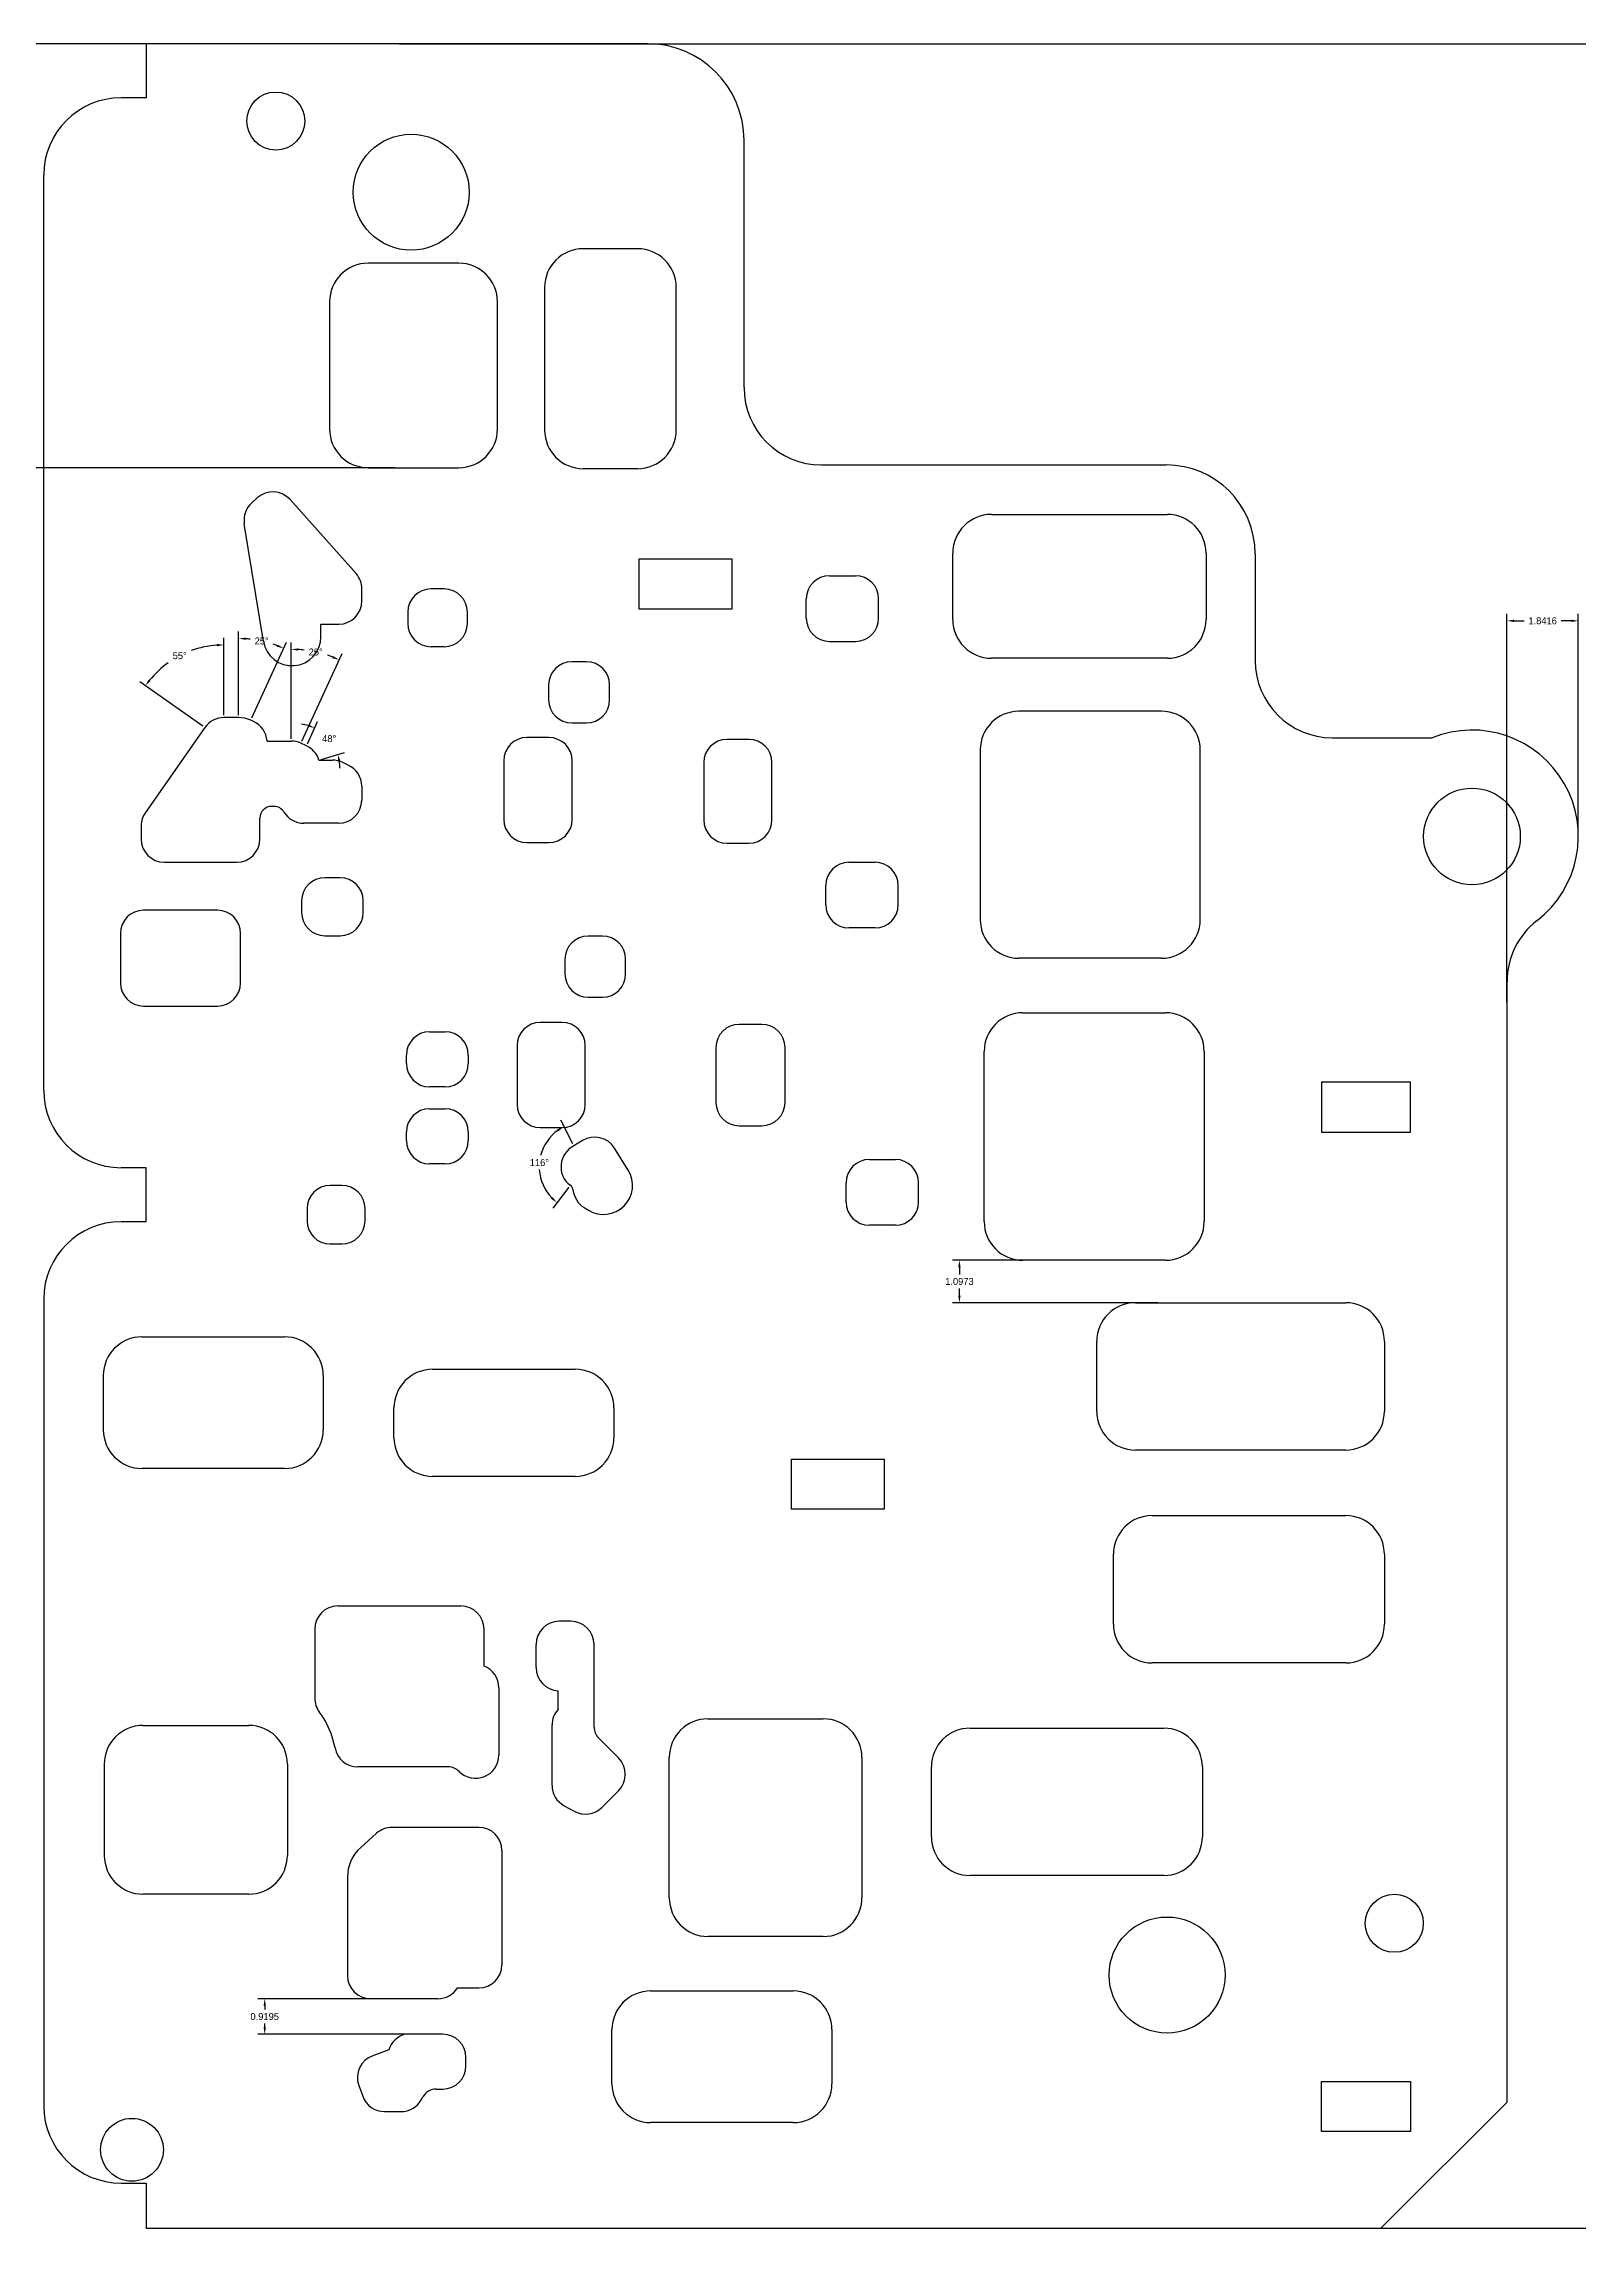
# Model space of a CAD drawing. Extents: x -23 to 79, y 1 to 57.
# Drawn here: x 0.8 to 40.5, y 0.7 to 57.2 of the extents above; entities that cross this region are included whole.
import ezdxf

# ---------------------------------------------------------------- set-up
doc = ezdxf.new("R2010")
doc.units = 0
doc.header["$MEASUREMENT"] = 0
doc.layers.get('0').update_dxf_attribs({"linetype": 'CONTINUOUS'})
doc.layers.get('Defpoints').update_dxf_attribs({"linetype": 'CONTINUOUS'})
doc.layers.add('AM_5', color=3, linetype='CONTINUOUS', lineweight=15)
doc.dimstyles.new('STANDARD$0', dxfattribs={"dimtxt": 0.18, "dimasz": 0.18, "dimexe": 0.18, "dimexo": 0.0625, "dimgap": 0.09, "dimtad": 0, "dimtih": 1, "dimtoh": 1, "dimdec": 4, "dimzin": 0, "dimdsep": 46, "dimtxsty": 'STANDARD', "dimcen": 0.09, "dimadec": 0, "dimazin": 0, "dimtfac": 1, "dimtdec": 4, "dimtofl": 0, "dimtmove": 2, "dimatfit": 3, "dimfxl": 1, "dimtolj": 1, "dimtzin": 0, "dimarcsym": 0})
doc.dimstyles.new('STANDARD$2', dxfattribs={"dimtxt": 0.18, "dimasz": 0.18, "dimexe": 0.18, "dimexo": 0.0625, "dimgap": 0.09, "dimtad": 0, "dimtih": 1, "dimtoh": 1, "dimdec": 4, "dimzin": 0, "dimdsep": 46, "dimtxsty": 'STANDARD', "dimcen": 0.09, "dimadec": 0, "dimazin": 0, "dimtfac": 1, "dimtdec": 4, "dimtofl": 0, "dimtmove": 2, "dimatfit": 3, "dimfxl": 1, "dimtolj": 1, "dimtzin": 0, "dimarcsym": 0})

msp = doc.modelspace()

# ---------------------------------------------------------------- blocks, each defined once
blk = doc.blocks.new('*D3')
at = {"layer": 'AM_5', "color": 0, "lineweight": -2, "transparency": 16777216}
for p, q in [((7.625, 39.088), (7.888, 39.659)), ((7.982, 38.679), (8.583, 38.862))]:
    blk.add_line(p, q, dxfattribs=at)
for start, end in [(74.5663, 83.8568), (358.3466, 7.6372)]:
    blk.add_arc((7.348, 38.486), 1.111, start, end, dxfattribs=at)
at = {"layer": 'AM_5', "color": 0, "transparency": 16777216}
for points in [[(7.654, 39.586), (7.634, 39.529), (7.813, 39.496)], [(8.42, 38.628), (8.479, 38.641), (8.411, 38.81)]]:
    blk.add_solid(points, dxfattribs=at)
at = {"layer": 'Defpoints', "color": 0, "transparency": 16777216}
for p in [(7.599, 39.031), (8.28, 39.092), (7.348, 38.486), (7.348, 38.486), (7.922, 38.661)]:
    blk.add_point(p, dxfattribs=at)
at = {"layer": 'AM_5', "color": 0, "transparency": 16777216, "insert": (8.186, 39.217), "char_height": 0.18, "attachment_point": 5}
blk.add_mtext('\\A1;48°', dxfattribs=at)
blk = doc.blocks.new('*D4')
at = {"layer": 'AM_5', "color": 0, "lineweight": -2, "transparency": 16777216}
for p, q in [((7.202, 39.216), (7.202, 41.707)), ((7.479, 39.156), (8.521, 41.418))]:
    blk.add_line(p, q, dxfattribs=at)
for start, end in [(83.5001, 86.5312), (68.7446, 71.6405)]:
    blk.add_arc((7.202, 38.554), 2.974, start, end, dxfattribs=at)
at = {"layer": 'AM_5', "color": 0, "transparency": 16777216}
for points in [[(7.381, 41.492), (7.383, 41.552), (7.202, 41.527)], [(8.292, 41.353), (8.268, 41.298), (8.446, 41.255)]]:
    blk.add_solid(points, dxfattribs=at)
at = {"layer": 'Defpoints', "color": 0, "transparency": 16777216}
for p in [(8.045, 41.405), (7.202, 39.154), (7.453, 39.099), (7.202, 38.554)]:
    blk.add_point(p, dxfattribs=at)
at = {"layer": 'AM_5', "color": 0, "transparency": 16777216, "insert": (7.838, 41.458), "char_height": 0.18, "attachment_point": 5}
blk.add_mtext('\\A1;25°', dxfattribs=at)
blk = doc.blocks.new('*D5')
at = {"layer": 'AM_5', "color": 0, "lineweight": -2, "transparency": 16777216}
for p, q in [((5.464, 39.827), (5.464, 41.823)), ((4.922, 39.544), (3.286, 40.689))]:
    blk.add_line(p, q, dxfattribs=at)
for start, end in [(94.1614, 109.921), (125.4723, 140.8386)]:
    blk.add_arc((5.464, 39.164), 2.479, start, end, dxfattribs=at)
at = {"layer": 'AM_5', "color": 0, "transparency": 16777216}
for points in [[(5.283, 41.667), (5.285, 41.607), (5.464, 41.643)], [(3.566, 40.712), (3.518, 40.748), (3.434, 40.586)]]:
    blk.add_solid(points, dxfattribs=at)
at = {"layer": 'Defpoints', "color": 0, "transparency": 16777216}
for p in [(4.685, 41.517), (5.464, 39.764), (4.973, 39.509), (5.464, 39.164)]:
    blk.add_point(p, dxfattribs=at)
at = {"layer": 'AM_5', "color": 0, "transparency": 16777216, "insert": (4.32, 41.363), "char_height": 0.18, "attachment_point": 5}
blk.add_mtext('\\A1;55°', dxfattribs=at)
blk = doc.blocks.new('*D6')
at = {"layer": 'AM_5', "color": 0, "lineweight": -2, "transparency": 16777216}
for p, q in [((5.843, 39.827), (5.843, 41.988)), ((6.183, 39.752), (7.086, 41.715))]:
    blk.add_line(p, q, dxfattribs=at)
for start, end in [(83.8755, 86.3072), (68.9686, 71.2469)]:
    blk.add_arc((5.843, 39.014), 2.793, start, end, dxfattribs=at)
at = {"layer": 'AM_5', "color": 0, "transparency": 16777216}
for points in [[(6.022, 41.772), (6.024, 41.832), (5.843, 41.808)], [(6.857, 41.649), (6.834, 41.594), (7.011, 41.552)]]:
    blk.add_solid(points, dxfattribs=at)
at = {"layer": 'Defpoints', "color": 0, "transparency": 16777216}
for p in [(6.635, 41.693), (5.843, 39.764), (6.156, 39.696), (5.843, 39.014)]:
    blk.add_point(p, dxfattribs=at)
at = {"layer": 'AM_5', "color": 0, "transparency": 16777216, "insert": (6.441, 41.743), "char_height": 0.18, "attachment_point": 5}
blk.add_mtext('\\A1;25°', dxfattribs=at)
blk = doc.blocks.new('*D7')
at = {"layer": 'AM_5', "color": 0, "lineweight": -2, "transparency": 16777216}
for p, q in [((14.484, 28.739), (14.179, 29.347)), ((14.382, 27.619), (13.972, 27.076))]:
    blk.add_line(p, q, dxfattribs=at)
for start, end in [(125.5342, 165.776), (183.6579, 224.0285)]:
    blk.add_arc((14.782, 28.147), 1.163, start, end, dxfattribs=at)
at = {"layer": 'AM_5', "color": 0, "transparency": 16777216}
for points in [[(14.09, 29.119), (14.121, 29.068), (14.26, 29.186)], [(13.965, 27.361), (13.926, 27.316), (14.08, 27.219)]]:
    blk.add_solid(points, dxfattribs=at)
at = {"layer": 'Defpoints', "color": 0, "transparency": 16777216}
for p in [(13.724, 28.631), (14.513, 28.683), (14.782, 28.147), (14.42, 27.668)]:
    blk.add_point(p, dxfattribs=at)
at = {"layer": 'AM_5', "color": 0, "transparency": 16777216, "insert": (13.623, 28.253), "char_height": 0.18, "attachment_point": 5}
blk.add_mtext('\\A1;116°', dxfattribs=at)
blk = doc.blocks.new('*D8')
at = {"layer": 'AM_5', "color": 0, "lineweight": -2, "transparency": 16777216}
for p, q in [((10.509, 6.629), (6.339, 6.629)), ((6.519, 6.449), (6.519, 6.349)), ((10.573, 5.709), (6.339, 5.709)), ((6.519, 5.889), (6.519, 5.989))]:
    blk.add_line(p, q, dxfattribs=at)
at = {"layer": 'AM_5', "color": 0, "transparency": 16777216}
for points in [[(6.489, 6.449), (6.549, 6.449), (6.519, 6.629)], [(6.489, 5.889), (6.549, 5.889), (6.519, 5.709)]]:
    blk.add_solid(points, dxfattribs=at)
at = {"layer": 'Defpoints', "color": 0, "transparency": 16777216}
for p in [(10.571, 6.629), (6.519, 5.709), (10.635, 5.709)]:
    blk.add_point(p, dxfattribs=at)
at = {"layer": 'AM_5', "color": 0, "transparency": 16777216, "insert": (6.519, 6.169), "char_height": 0.18, "attachment_point": 5}
blk.add_mtext('\\A1;0.9195', dxfattribs=at)
blk = doc.blocks.new('*D9')
at = {"layer": 'AM_5', "color": 0, "lineweight": -2, "transparency": 16777216}
for p, q in [((29.62, 25.727), (24.307, 25.727)), ((24.487, 25.547), (24.487, 25.359)), ((24.487, 24.81), (24.487, 24.999)), ((29.62, 24.63), (24.307, 24.63))]:
    blk.add_line(p, q, dxfattribs=at)
at = {"layer": 'AM_5', "color": 0, "transparency": 16777216}
for points in [[(24.457, 25.547), (24.517, 25.547), (24.487, 25.727)], [(24.457, 24.81), (24.517, 24.81), (24.487, 24.63)]]:
    blk.add_solid(points, dxfattribs=at)
at = {"layer": 'Defpoints', "color": 0, "transparency": 16777216}
for p in [(29.682, 25.727), (24.487, 24.63), (29.682, 24.63)]:
    blk.add_point(p, dxfattribs=at)
at = {"layer": 'AM_5', "color": 0, "transparency": 16777216, "insert": (24.487, 25.179), "char_height": 0.18, "attachment_point": 5}
blk.add_mtext('\\A1;1.0973', dxfattribs=at)
blk = doc.blocks.new('*D10')
at = {"layer": 'AM_5', "color": 0, "lineweight": -2, "transparency": 16777216}
for p, q in [((38.65, 32.399), (38.65, 42.445)), ((40.492, 36.871), (40.492, 42.445)), ((38.83, 42.265), (39.091, 42.265)), ((40.312, 42.265), (40.051, 42.265))]:
    blk.add_line(p, q, dxfattribs=at)
at = {"layer": 'AM_5', "color": 0, "transparency": 16777216}
for points in [[(38.83, 42.295), (38.83, 42.235), (38.65, 42.265)], [(40.312, 42.295), (40.312, 42.235), (40.492, 42.265)]]:
    blk.add_solid(points, dxfattribs=at)
at = {"layer": 'Defpoints', "color": 0, "transparency": 16777216}
for p in [(38.65, 42.265), (40.492, 36.808), (38.65, 32.336)]:
    blk.add_point(p, dxfattribs=at)
at = {"layer": 'AM_5', "color": 0, "transparency": 16777216, "insert": (39.571, 42.265), "char_height": 0.18, "attachment_point": 5}
blk.add_mtext('\\A1;1.8416', dxfattribs=at)
blk = doc.blocks.new('*D13')
at = {"layer": 'AM_5', "color": 0, "lineweight": -2, "transparency": 16777216}
for p, q in [((9.998, 57.191), (78.789, 57.191)), ((78.609, 57.011), (78.609, 29.121)), ((78.609, 0.871), (78.609, 28.761)), ((10.099, 0.691), (78.789, 0.691))]:
    blk.add_line(p, q, dxfattribs=at)
at = {"layer": 'AM_5', "color": 0, "transparency": 16777216}
for points in [[(78.579, 57.011), (78.639, 57.011), (78.609, 57.191)], [(78.579, 0.871), (78.639, 0.871), (78.609, 0.691)]]:
    blk.add_solid(points, dxfattribs=at)
at = {"layer": 'Defpoints', "color": 0, "transparency": 16777216}
for p in [(9.936, 57.191), (10.037, 0.691), (78.609, 0.691)]:
    blk.add_point(p, dxfattribs=at)
at = {"layer": 'AM_5', "color": 0, "transparency": 16777216, "insert": (78.609, 28.941), "char_height": 0.18, "attachment_point": 5}
blk.add_mtext('\\A1;56.5000', dxfattribs=at)
blk = doc.blocks.new('*D14')
at = {"layer": 'AM_5', "color": 0, "lineweight": -2, "transparency": 16777216}
for p, q in [((9.873, 57.191), (-23.171, 57.191)), ((-22.991, 57.011), (-22.991, 51.888)), ((-22.991, 46.405), (-22.991, 51.528)), ((9.873, 46.225), (-23.171, 46.225))]:
    blk.add_line(p, q, dxfattribs=at)
at = {"layer": 'AM_5', "color": 0, "transparency": 16777216}
for points in [[(-23.021, 57.011), (-22.961, 57.011), (-22.991, 57.191)], [(-23.021, 46.405), (-22.961, 46.405), (-22.991, 46.225)]]:
    blk.add_solid(points, dxfattribs=at)
at = {"layer": 'Defpoints', "color": 0, "transparency": 16777216}
for p in [(9.936, 57.191), (-22.991, 46.225), (9.936, 46.225)]:
    blk.add_point(p, dxfattribs=at)
at = {"layer": 'AM_5', "color": 0, "transparency": 16777216, "insert": (-22.991, 51.708), "char_height": 0.18, "attachment_point": 5}
blk.add_mtext('\\A1;10.9662', dxfattribs=at)

# ---------------------------------------------------------------- dimensions: what is measured, and where the dimension line sits
at = {"layer": 'AM_5'}
for base, p1, p2, picture, middle in [((-22.99088, 46.22513), (9.93573, 57.19137), (9.93573, 46.22513), '*D14', (-22.99088, 51.70825)), ((78.60915, 0.69137), (9.93573, 57.19137), (10.03698, 0.69137), '*D13', (78.60915, 28.94137)), ((24.48691, 24.63005), (29.68201, 25.72733), (29.68201, 24.63005), '*D9', (24.48691, 25.17869)), ((6.51947, 5.70942), (10.57149, 6.6289), (10.63515, 5.70942), '*D8', (6.51947, 6.16916))]:
    dim = msp.add_linear_dim(base=base, p1=p1, p2=p2, angle=90, dimstyle='STANDARD$0', override={"dimtmove": 0}, dxfattribs=at)
    dim.commit()
    dim.dimension.update_dxf_attribs({"geometry": picture, "text_midpoint": middle})
dim = msp.add_linear_dim(base=(38.65036, 42.26458), p1=(40.49195, 36.80827), p2=(38.65036, 32.33624), dimstyle='STANDARD$0', override={"dimtmove": 0}, dxfattribs=at)
dim.commit()
dim.dimension.update_dxf_attribs({"geometry": '*D10', "text_midpoint": (39.57115, 42.26458)})
for base, center, p1, p2, picture, middle in [((4.68458, 41.51747), (5.46429, 39.16445), (5.46429, 39.76445), (4.9728, 39.5086), '*D5', (4.31969, 41.3632)), ((6.63532, 41.69294), (5.84279, 39.01445), (6.15648, 39.6957), (5.84279, 39.76445), '*D6', (6.4408, 41.74296)), ((8.04549, 41.4052), (7.2018, 38.55382), (7.45275, 39.09882), (7.2018, 39.15382), '*D4', (7.83841, 41.45846)), ((13.72412, 28.63107), (14.78173, 28.14702), (14.51253, 28.68323), (14.41984, 27.66844), '*D7', (13.62343, 28.25281))]:
    dim = msp.add_angular_dim_3p(base=base, center=center, p1=p1, p2=p2, dimstyle='STANDARD$2', override={"dimtmove": 0}, dxfattribs=at)
    dim.commit()
    dim.dimension.update_dxf_attribs({"geometry": picture, "text_midpoint": middle})
dim = msp.add_angular_dim_2l(base=(8.27967, 39.09241), line1=((7.34812, 38.48644), (7.59907, 39.03144)), line2=((7.34812, 38.48644), (7.92212, 38.66114)), dimstyle='STANDARD$2', override={"dimtmove": 0}, dxfattribs=at)
dim.commit()
dim.dimension.update_dxf_attribs({"geometry": '*D3', "text_midpoint": (8.18553, 39.21701)})

# ---------------------------------------------------------------- linework, layer by layer
at = {"color": 7, "linetype": 'Continuous'}
for p, q in [((16.41548, 57.19137), (3.45598, 57.19137)), ((3.45598, 57.19137), (3.45598, 55.79137)), ((3.45598, 55.79137), (2.80198, 55.79137)), ((18.91548, 48.29741), (18.91548, 54.69137)), ((0.80198, 30.12177), (0.80198, 53.79137)), ((11.53908, 51.51473), (9.19568, 51.51473)), ((16.16188, 51.88933), (14.75828, 51.88933)), ((13.75828, 50.88933), (13.75828, 47.19973)), ((17.16188, 47.19973), (17.16188, 50.88933)), ((8.19568, 50.51473), (8.19568, 47.22513)), ((12.53908, 47.22513), (12.53908, 50.51473)), ((9.19568, 46.22513), (11.53908, 46.22513)), ((16.16188, 46.19973), (14.75828, 46.19973)), ((20.91548, 46.29741), (29.8356, 46.29741)), ((6.18397, 45.31979), (6.32751, 45.4477)), ((8.8803, 43.48485), (7.17463, 45.39893)), ((6.48324, 41.73331), (5.99085, 44.77599)), ((25.3156, 45.01741), (29.8656, 45.01741)), ((16.20317, 42.56633), (16.20317, 43.86633)), ((16.20317, 43.86633), (18.60317, 43.86633)), ((18.60317, 43.86633), (18.60317, 42.56633)), ((24.3156, 42.29741), (24.3156, 44.01741)), ((30.8656, 44.01741), (30.8656, 42.29741)), ((32.1356, 43.99741), (32.1356, 41.23987)), ((9.03235, 42.77904), (9.03235, 43.08567)), ((11.16011, 43.09082), (10.82011, 43.09082)), ((21.12489, 43.4321), (21.79753, 43.4321)), ((10.22011, 42.49082), (10.22011, 42.19484)), ((11.76011, 42.19484), (11.76011, 42.49082)), ((18.60317, 42.56633), (16.20317, 42.56633)), ((20.52489, 42.3321), (20.52489, 42.8321)), ((22.39753, 42.3321), (22.39753, 42.8321)), ((7.97361, 41.85312), (7.97361, 42.17904)), ((7.97361, 42.17904), (8.43235, 42.17904)), ((11.16011, 41.59484), (10.82011, 41.59484)), ((21.12489, 41.7321), (21.79753, 41.7321)), ((29.8656, 41.29741), (25.3156, 41.29741)), ((14.84052, 41.20612), (14.46253, 41.20612)), ((13.86253, 40.60613), (13.86253, 40.2253)), ((15.44052, 40.2253), (15.44052, 40.60613)), ((5.84279, 39.76445), (5.46429, 39.76445)), ((6.23057, 39.66158), (6.15648, 39.6957)), ((14.46253, 39.6253), (14.84052, 39.6253)), ((29.71532, 39.92593), (26.02572, 39.92593)), ((4.9728, 39.5086), (3.43101, 37.3067)), ((6.57846, 39.15382), (7.2018, 39.15382)), ((7.59907, 39.03144), (7.45275, 39.09882)), ((13.87093, 39.24712), (13.30132, 39.24712)), ((19.03886, 39.19762), (18.47567, 39.19762)), ((34.1356, 39.23987), (36.71608, 39.23987)), ((7.92212, 38.66114), (8.27176, 38.66114)), ((8.67866, 38.53433), (8.52271, 38.60614)), ((12.70132, 38.64712), (12.70132, 37.13133)), ((14.47093, 37.13133), (14.47093, 38.64712)), ((17.87567, 38.59762), (17.87567, 37.11478)), ((19.63886, 37.11478), (19.63886, 38.59762)), ((25.02572, 38.92593), (25.02572, 34.53953)), ((30.71532, 34.53953), (30.71532, 38.92593)), ((9.02771, 37.98933), (9.02771, 37.62792)), ((6.75907, 37.46567), (6.69537, 37.46567)), ((3.3225, 36.96255), (3.3225, 36.62324)), ((6.39537, 36.62324), (6.39537, 37.16567)), ((8.42771, 37.02792), (7.53128, 37.02792)), ((13.30132, 36.53133), (13.87093, 36.53133)), ((18.47567, 36.51478), (19.03886, 36.51478)), ((3.9225, 36.02324), (5.79537, 36.02324)), ((8.46791, 35.62066), (8.07183, 35.62066)), ((21.63106, 36.021), (22.3037, 36.021)), ((21.03106, 34.921), (21.03106, 35.421)), ((22.9037, 34.921), (22.9037, 35.421)), ((5.29549, 34.78118), (3.38541, 34.78118)), ((7.47183, 35.02067), (7.47183, 34.72066)), ((9.06791, 34.72066), (9.06791, 35.02067)), ((2.78541, 34.18118), (2.78541, 32.90273)), ((5.89549, 32.90273), (5.89549, 34.18118)), ((8.07183, 34.12066), (8.46791, 34.12066)), ((15.25405, 34.11219), (14.88488, 34.11219)), ((22.3037, 34.321), (21.63106, 34.321)), ((14.28488, 33.51219), (14.28488, 33.13205)), ((15.85405, 33.13205), (15.85405, 33.51219)), ((29.71532, 33.53953), (26.02572, 33.53953)), ((38.65036, 3.95189), (38.65036, 32.93194)), ((3.38541, 32.30273), (5.29549, 32.30273)), ((14.88488, 32.53205), (15.25405, 32.53205)), ((14.20875, 31.87993), (13.64721, 31.87993)), ((19.37775, 31.82889), (18.79063, 31.82889)), ((26.12732, 32.12813), (29.81692, 32.12813)), ((10.78503, 31.63621), (11.18455, 31.63621)), ((13.04721, 31.27993), (13.04721, 29.75861)), ((14.80875, 29.75861), (14.80875, 31.27993)), ((18.19063, 31.22889), (18.19063, 29.80757)), ((19.97775, 29.80757), (19.97775, 31.22889)), ((25.12732, 26.72733), (25.12732, 31.12813)), ((30.81692, 31.12813), (30.81692, 26.72733)), ((10.18504, 30.8131), (10.18504, 31.03621)), ((11.78455, 31.03621), (11.78455, 30.8131)), ((11.18455, 30.2131), (10.78503, 30.2131)), ((33.85036, 30.34408), (33.85036, 29.04408)), ((33.85036, 30.34408), (36.15036, 30.34408)), ((36.15036, 29.04408), (36.15036, 30.34408)), ((10.78503, 29.64485), (11.18455, 29.64485)), ((10.18504, 28.82174), (10.18504, 29.04485)), ((11.78455, 29.04485), (11.78455, 28.82174)), ((13.64721, 29.15861), (14.20875, 29.15861)), ((14.73762, 28.82321), (14.51253, 28.68323)), ((18.79063, 29.20757), (19.37775, 29.20757)), ((33.85036, 29.04408), (36.15036, 29.04408)), ((15.91992, 28.05822), (15.56398, 28.63056)), ((22.1575, 28.33325), (22.83014, 28.33325)), ((3.45598, 28.12177), (2.80198, 28.12177)), ((3.45598, 26.72474), (3.45598, 28.12177)), ((11.18455, 28.22174), (10.78503, 28.22174)), ((21.5575, 27.23325), (21.5575, 27.73325)), ((23.43014, 27.23325), (23.43014, 27.73325)), ((8.51501, 27.66294), (8.21501, 27.66294)), ((3.45598, 26.72474), (2.80198, 26.72474)), ((7.61501, 27.06294), (7.61501, 26.74832)), ((9.11501, 26.74832), (9.11501, 27.06294)), ((14.77909, 27.09167), (14.88976, 27.02352)), ((22.83014, 26.63325), (22.1575, 26.63325)), ((8.21501, 26.14832), (8.51501, 26.14832)), ((29.81692, 25.72733), (26.12732, 25.72733)), ((0.80198, 24.72474), (0.80198, 3.85964)), ((29.03816, 24.63005), (34.48036, 24.63005)), ((3.34352, 23.74613), (7.03312, 23.74613)), ((28.03816, 21.82005), (28.03816, 23.63005)), ((35.48036, 23.63005), (35.48036, 21.82005)), ((2.34352, 22.74613), (2.34352, 21.34253)), ((8.03312, 22.74613), (8.03312, 21.34253)), ((9.86192, 21.13933), (9.86192, 21.90793)), ((15.55152, 21.90793), (15.55152, 21.13933)), ((7.03312, 20.34253), (3.34352, 20.34253)), ((20.14455, 20.58731), (22.54455, 20.58731)), ((20.14455, 19.28731), (20.14455, 20.58731)), ((22.54455, 20.58731), (22.54455, 19.28731)), ((34.48036, 20.82005), (29.03816, 20.82005)), ((14.55152, 20.13933), (10.86192, 20.13933)), ((22.54455, 19.28731), (20.14455, 19.28731)), ((29.46996, 19.12333), (34.48036, 19.12333)), ((28.46996, 16.31333), (28.46996, 18.12333)), ((35.48036, 18.12333), (35.48036, 16.31333)), ((8.41293, 16.78658), (11.59186, 16.78658)), ((14.43711, 16.38977), (14.13806, 16.38977)), ((7.81293, 16.18658), (7.81293, 14.40466)), ((12.19186, 15.23218), (12.19186, 16.18658)), ((13.53806, 15.19119), (13.53806, 15.78977)), ((15.03711, 13.65594), (15.03711, 15.78977)), ((34.48036, 15.31333), (29.46996, 15.31333)), ((12.57286, 14.67358), (12.57286, 12.92956)), ((14.10611, 14.11314), (14.10611, 14.59204)), ((3.36948, 13.69789), (6.10559, 13.69789)), ((13.94955, 12.14781), (13.94955, 13.70896)), ((17.98248, 13.86807), (20.9657, 13.86807)), ((24.7608, 13.62677), (29.7712, 13.62677)), ((15.66963, 12.85774), (15.15426, 13.3731)), ((2.36948, 12.69789), (2.36948, 10.33417)), ((7.10559, 12.69789), (7.10559, 10.33417)), ((11.26367, 12.62455), (8.92685, 12.62455)), ((16.98248, 9.23943), (16.98248, 12.86807)), ((21.9657, 12.86807), (21.9657, 9.23943)), ((23.7608, 10.81677), (23.7608, 12.62677)), ((30.7712, 12.62677), (30.7712, 10.81677)), ((15.23879, 11.57838), (15.66963, 12.00921)), ((14.26127, 11.6216), (14.52625, 11.47643)), ((9.41299, 10.90823), (8.99659, 10.53494)), ((12.05415, 11.06147), (9.8135, 11.06147)), ((12.65415, 10.46147), (12.65415, 7.5086)), ((8.65878, 9.77843), (8.65878, 7.2289)), ((29.7712, 9.81677), (24.7608, 9.81677)), ((6.10559, 9.33417), (3.36948, 9.33417)), ((20.9657, 8.23943), (17.98248, 8.23943)), ((11.50639, 6.9086), (12.05415, 6.9086)), ((16.50072, 6.82973), (20.19032, 6.82973)), ((10.99903, 6.6289), (9.25878, 6.6289)), ((11.12463, 5.70942), (10.14567, 5.70942)), ((15.50072, 4.42613), (15.50072, 5.82973)), ((21.19032, 5.82973), (21.19032, 4.42613)), ((9.73067, 5.30664), (9.31118, 5.15396)), ((11.72463, 4.89137), (11.72463, 5.10942)), ((8.95257, 4.38493), (9.0546, 4.10462)), ((10.56394, 4.00983), (10.61101, 4.09137)), ((10.95742, 4.29137), (11.12463, 4.29137)), ((33.85036, 3.19137), (33.85036, 4.49137)), ((33.85036, 4.49137), (36.15036, 4.49137)), ((36.15036, 4.49137), (36.15036, 3.19137)), ((9.61841, 3.70983), (10.04432, 3.70983)), ((20.19032, 3.42613), (16.50072, 3.42613)), ((38.65036, 3.95189), (35.38984, 0.69137)), ((36.15036, 3.19137), (33.85036, 3.19137)), ((2.80198, 1.85964), (3.45598, 1.85964)), ((3.45598, 1.85964), (3.45598, 0.69137)), ((3.45598, 0.69137), (35.38984, 0.69137))]:
    msp.add_line(p, q, dxfattribs=at)
msp.add_line((10.86192, 22.90793), (14.55152, 22.90793))
for centre, radius in [((6.80598, 55.19137), 0.75), ((10.30725, 53.35091), 1.5), ((37.74452, 36.68941), 1.25), ((35.73542, 8.57979), 0.75), ((29.85763, 7.24229), 1.5), ((3.08596, 2.72268), 0.81225), ((3.08596, 2.72268), 0.81225)]:
    msp.add_circle(centre, radius, dxfattribs=at)
for centre, radius, start, end in [((16.41548, 54.69137), 2.5, 0, 90), ((2.80198, 53.79137), 2, 90, 180), ((9.19568, 50.51473), 1, 90, 180), ((11.53908, 50.51473), 1, 0, 90), ((14.75828, 50.88933), 1, 90, 180), ((16.16188, 50.88933), 1, 0, 90), ((20.91548, 48.29741), 2, 180, 270), ((9.19568, 47.22513), 1, 180, 270), ((11.53908, 47.22513), 1, 270, 0), ((14.75828, 47.19973), 1, 180, 270), ((16.16188, 47.19973), 1, 270, 0), ((29.8356, 43.99741), 2.3, 0, 90), ((6.58314, 44.87184), 0.6, 131.70479, 189.192447), ((6.72668, 44.99975), 0.6, 41.70479, 131.70479), ((25.3156, 44.01741), 1, 90, 180), ((29.8656, 44.01741), 1, 0, 90), ((8.43235, 43.08567), 0.6, 0, 41.70479), ((10.82011, 42.49082), 0.6, 90, 180), ((11.16011, 42.49082), 0.6, 0, 90), ((21.12489, 42.8321), 0.6, 90, 180), ((21.79753, 42.8321), 0.6, 0, 90), ((8.43235, 42.77904), 0.6, 270, 0), ((7.22361, 41.85312), 0.75, 189.192447, 0), ((10.82011, 42.19484), 0.6, 180, 270), ((11.16011, 42.19484), 0.6, 270, 0), ((21.12489, 42.3321), 0.6, 180, 270), ((21.79753, 42.3321), 0.6, 270, 0), ((25.3156, 42.29741), 1, 180, 270), ((29.8656, 42.29741), 1, 270, 0), ((14.46253, 40.60613), 0.6, 90, 180), ((14.84052, 40.60613), 0.6, 0, 90), ((34.1356, 41.23987), 2, 180, 270), ((14.46253, 40.2253), 0.6, 180, 270), ((14.84052, 40.2253), 0.6, 270, 0), ((5.46429, 39.16445), 0.6, 90, 145), ((5.84279, 39.01445), 0.75, 65.275773, 90), ((5.97962, 39.11658), 0.6, 3.557799, 65.275773), ((26.02572, 38.92593), 1, 90, 180), ((29.71532, 38.92593), 1, 360, 90), ((7.2018, 38.55382), 0.6, 65.275773, 90), ((7.34812, 38.48644), 0.6, 16.927706, 65.275773), ((13.30132, 38.64712), 0.6, 90, 180), ((13.87093, 38.64712), 0.6, 0, 90), ((18.47567, 38.59762), 0.6, 90, 180), ((19.03886, 38.59762), 0.6, 0, 90), ((37.74452, 36.68941), 2.75, 307.716499, 111.961233), ((8.27176, 38.06114), 0.6, 65.275773, 90), ((8.42771, 37.98933), 0.6, 360, 65.275773), ((3.9225, 36.96255), 0.6, 145, 180), ((6.69537, 37.16567), 0.3, 90, 180), ((6.75907, 37.16567), 0.3, 30.904907, 90), ((7.53128, 37.62792), 0.6, 210.904907, 270), ((8.42771, 37.62792), 0.6, 270, 360), ((13.30132, 37.13133), 0.6, 180, 270), ((13.87093, 37.13133), 0.6, 270, 360), ((18.47567, 37.11478), 0.6, 180, 270), ((19.03886, 37.11478), 0.6, 270, 360), ((3.9225, 36.62324), 0.6, 180, 270), ((5.79537, 36.62324), 0.6, 270, 360), ((8.07183, 35.02067), 0.6, 90, 180), ((8.46791, 35.02067), 0.6, 360, 90), ((21.63106, 35.421), 0.6, 90, 180), ((22.3037, 35.421), 0.6, 360, 90), ((3.38541, 34.18118), 0.6, 90, 180), ((5.29549, 34.18118), 0.6, 360, 90), ((8.07183, 34.72066), 0.6, 180, 270), ((8.46791, 34.72066), 0.6, 270, 360), ((21.63106, 34.921), 0.6, 180, 270), ((22.3037, 34.921), 0.6, 270, 0), ((26.02572, 34.53953), 1, 180, 270), ((29.71532, 34.53953), 1, 270, 0), ((40.65036, 32.93194), 2, 127.716499, 180), ((14.88488, 33.51219), 0.6, 90, 180), ((15.25405, 33.51219), 0.6, 360, 90), ((3.38541, 32.90273), 0.6, 180, 270), ((5.29549, 32.90273), 0.6, 270, 360), ((14.88488, 33.13205), 0.6, 180, 270), ((15.25405, 33.13205), 0.6, 270, 360), ((13.64721, 31.27993), 0.6, 90, 180), ((14.20875, 31.27993), 0.6, 360, 90), ((18.79063, 31.22889), 0.6, 90, 180), ((19.37775, 31.22889), 0.6, 360, 90), ((26.12732, 31.12813), 1, 90, 180), ((29.81692, 31.12813), 1, 0, 90), ((10.78503, 31.03621), 0.6, 90, 180), ((11.18455, 31.03621), 0.6, 360, 90), ((10.78503, 30.8131), 0.6, 180, 270), ((11.18455, 30.8131), 0.6, 270, 360), ((2.80198, 30.12177), 2, 180, 270), ((10.78503, 29.04485), 0.6, 90, 180), ((11.18455, 29.04485), 0.6, 360, 90), ((13.64721, 29.75861), 0.6, 180, 270), ((14.20875, 29.75861), 0.6, 270, 360), ((18.79063, 29.80757), 0.6, 180, 270), ((19.37775, 29.80757), 0.6, 270, 360), ((10.78503, 28.82174), 0.6, 180, 270), ((11.18455, 28.82174), 0.6, 270, 360), ((15.05447, 28.3137), 0.6, 31.87709, 121.87709), ((14.78173, 28.14702), 0.6, 116.658436, 232.904255), ((22.1575, 27.73325), 0.6, 90, 180), ((22.83014, 27.73325), 0.6, 360, 90), ((15.28303, 27.66214), 0.75, 238.37438, 31.87709), ((8.21501, 27.06294), 0.6, 90, 180), ((8.51501, 27.06294), 0.6, 360, 90), ((14.29921, 27.50891), 0.2, 6.723094, 52.904255), ((15.09371, 27.60257), 0.6, 186.723094, 238.37438), ((22.1575, 27.23325), 0.6, 180, 270), ((22.83014, 27.23325), 0.6, 270, 360), ((2.80198, 24.72474), 2, 90, 180), ((8.21501, 26.74832), 0.6, 180, 270), ((8.51501, 26.74832), 0.6, 270, 0), ((26.12732, 26.72733), 1, 180, 270), ((29.81692, 26.72733), 1, 270, 0), ((29.03816, 23.63005), 1, 90, 180), ((34.48036, 23.63005), 1, 0, 90), ((3.34352, 22.74613), 1, 90, 180), ((7.03312, 22.74613), 1, 0, 90), ((10.86192, 21.90793), 1, 90, 180), ((14.55152, 21.90793), 1, 360, 90), ((29.03816, 21.82005), 1, 180, 270), ((34.48036, 21.82005), 1, 270, 0), ((3.34352, 21.34253), 1, 180, 270), ((7.03312, 21.34253), 1, 270, 0), ((10.86192, 21.13933), 1, 180, 270), ((14.55152, 21.13933), 1, 270, 360), ((29.46996, 18.12333), 1, 90, 180), ((34.48036, 18.12333), 1, 0, 90), ((8.41293, 16.18658), 0.6, 90, 180), ((11.59186, 16.18658), 0.6, 0, 90), ((14.13806, 15.78977), 0.6, 90, 180), ((14.43711, 15.78977), 0.6, 0, 90), ((29.46996, 16.31333), 1, 180, 270), ((34.48036, 16.31333), 1, 270, 0), ((11.97286, 14.67358), 0.6, 0, 68.592417), ((14.13806, 15.19119), 0.6, 180, 266.947751), ((8.41293, 14.40466), 0.6, 180, 216.490881), ((3.36948, 12.69789), 1, 90, 180), ((6.10559, 12.69789), 1, 0, 90), ((6.10559, 12.69789), 2.27, 10.574018, 36.490881), ((14.54955, 13.70896), 0.6, 137.651653, 180), ((15.43711, 13.65594), 0.4, 180, 225), ((17.98248, 12.86807), 1, 90, 180), ((20.9657, 12.86807), 1, 0, 90), ((24.7608, 12.62677), 1, 90, 180), ((29.7712, 12.62677), 1, 0, 90), ((8.92685, 13.22455), 0.6, 190.574018, 270), ((11.26367, 12.22455), 0.4, 44.830704, 90), ((11.97286, 12.92956), 0.6, 224.830704, 0), ((15.24536, 12.43347), 0.6, 315, 45), ((14.54955, 12.14781), 0.6, 180, 241.283772), ((14.81453, 12.00264), 0.6, 241.283772, 315), ((9.8135, 10.46147), 0.6, 90, 131.875244), ((12.05415, 10.46147), 0.6, 0, 90), ((24.7608, 10.81677), 1, 180, 270), ((29.7712, 10.81677), 1, 270, 0), ((3.36948, 10.33417), 1, 180, 270), ((6.10559, 10.33417), 1, 270, 0), ((9.67478, 9.77843), 1.016, 131.875244, 180), ((17.98248, 9.23943), 1, 180, 270), ((20.9657, 9.23943), 1, 270, 0), ((12.05415, 7.5086), 0.6, 270, 360), ((9.25878, 7.2289), 0.6, 180, 270), ((10.99903, 7.2289), 0.6, 270, 327.735774), ((16.50072, 5.82973), 1, 90, 180), ((20.19032, 5.82973), 1, 0, 90), ((10.30432, 5.13077), 0.6, 105.332016, 162.955508), ((11.12463, 5.10942), 0.6, 360, 90), ((9.51639, 4.59014), 0.6, 110, 200), ((11.12463, 4.89137), 0.6, 270, 360), ((9.61841, 4.30983), 0.6, 200, 270), ((10.04432, 4.30983), 0.6, 270, 330), ((10.95742, 3.89137), 0.4, 90, 150), ((16.50072, 4.42613), 1, 180, 270), ((20.19032, 4.42613), 1, 270, 0), ((2.80198, 3.85964), 2, 180, 270)]:
    msp.add_arc(centre, radius, start, end, dxfattribs=at)

msp.set_redraw_order([(e.dxf.handle, doc.entitydb.next_handle()) for e in msp.query("TEXT MTEXT ATTDEF DIMENSION ARC_DIMENSION")])  # texts and dimensions are drawn at this point

doc.saveas('drawing.dxf')
